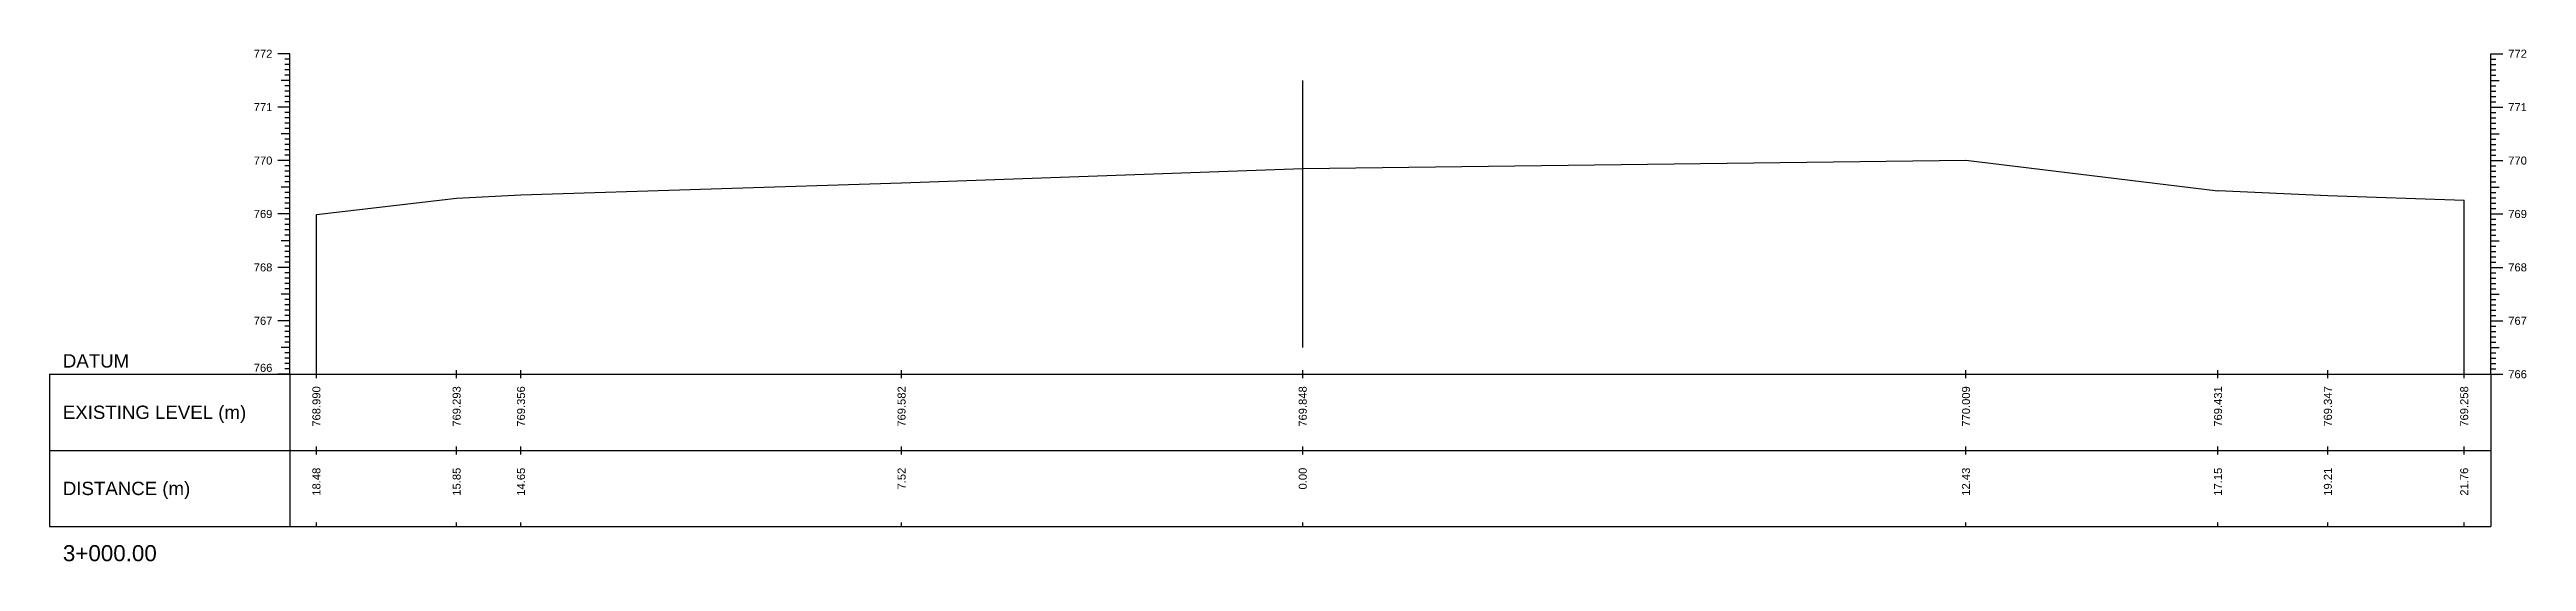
# Model space of a CAD drawing. Header units: millimetres. Extents: x 505 to 14020, y 627 to 6964.
# Drawn here: x 13555.6 to 14019.7, y 5281.1 to 5376.9 of the extents above; entities that cross this region are included whole.
import ezdxf
from ezdxf.enums import TextEntityAlignment as Align

# ---------------------------------------------------------------- set-up
doc = ezdxf.new("R2010")
doc.units = ezdxf.units.MM
for name, color, linetype in [('CL', 4, 'Continuous'), ('CS_Drawing', 7, 'Continuous'), ('GL', 3, 'Continuous')]:
    doc.layers.add(name, color=color, linetype=linetype)
doc.styles.get("Standard").update_dxf_attribs({"font": 'arial.ttf'})

msp = doc.modelspace()

# ---------------------------------------------------------------- texts
at = {"layer": 'CS_Drawing'}
for s, p in [('772', (13597.392, 5376.099)), ('771', (13597.392, 5366.099)), ('770', (13597.392, 5356.099)), ('769', (13597.392, 5346.099)), ('768', (13597.392, 5336.099)), ('767', (13597.392, 5326.099))]:
    msp.add_text(s, height=1.5, dxfattribs=at).set_placement(p, align=Align.MIDDLE_RIGHT)
for s, height, p in [('772', 1.5, (14016.298, 5376.099)), ('771', 1.5, (14016.298, 5366.099)), ('770', 1.5, (14016.298, 5356.099)), ('769', 1.5, (14016.298, 5346.099)), ('768', 1.5, (14016.298, 5336.099)), ('767', 1.5, (14016.298, 5326.099)), ('DATUM', 2.5, (13558.142, 5318.599)), ('766', 1.5, (14016.298, 5316.099)), ('766', 1.5, (14016.298, 5316.099)), ('EXISTING LEVEL (m)', 2.5, (13558.142, 5308.974)), ('DISTANCE (m)', 2.5, (13558.142, 5294.724)), ('3+000.00', 3, (13558.142, 5282.599))]:
    msp.add_text(s, height=height, dxfattribs=at).set_placement(p, align=Align.MIDDLE_LEFT)
msp.add_text('766', height=1.5, dxfattribs=at).set_placement((13597.392, 5316.549), align=Align.RIGHT)
for s, p in [('768.990', (13605.642, 5313.849)), ('769.293', (13631.914, 5313.849)), ('769.356', (13643.97, 5313.849)), ('769.582', (13715.277, 5313.849)), ('769.848', (13790.437, 5313.849)), ('770.009', (13914.699, 5313.849)), ('769.431', (13961.918, 5313.849)), ('769.347', (13982.502, 5313.849)), ('769.258', (14008.048, 5313.849)), ('18.48', (13605.642, 5298.599)), ('15.85', (13631.914, 5298.599)), ('14.65', (13643.97, 5298.599)), ('7.52', (13715.277, 5298.599)), ('0.00', (13790.437, 5298.599)), ('12.43', (13914.699, 5298.599)), ('17.15', (13961.918, 5298.599)), ('19.21', (13982.502, 5298.599)), ('21.76', (14008.048, 5298.599))]:
    msp.add_text(s, height=1.5, rotation=90, dxfattribs=at).set_placement(p, align=Align.MIDDLE_RIGHT)

# ---------------------------------------------------------------- linework, layer by layer
at = {"layer": 'CL', "ltscale": 10}
msp.add_line((13790.442, 5321.099), (13790.442, 5371.099), dxfattribs=at)
at = {"layer": 'CS_Drawing'}
for p, q in [((13600.642, 5376.099), (13598.392, 5376.099)), ((13600.642, 5376.099), (13599.067, 5376.099)), ((13600.642, 5376.099), (13599.742, 5376.099)), ((13600.642, 5375.099), (13599.742, 5375.099)), ((13600.642, 5374.099), (13599.742, 5374.099)), ((13600.642, 5316.099), (13600.642, 5376.099)), ((14013.048, 5376.099), (14015.298, 5376.099)), ((14013.048, 5376.099), (14014.623, 5376.099)), ((14013.048, 5376.099), (14013.948, 5376.099)), ((14013.048, 5316.099), (14013.048, 5376.099)), ((14013.048, 5375.099), (14013.948, 5375.099)), ((14013.048, 5374.099), (14013.948, 5374.099)), ((13600.642, 5371.099), (13599.067, 5371.099)), ((13600.642, 5373.099), (13599.742, 5373.099)), ((13600.642, 5372.099), (13599.742, 5372.099)), ((13600.642, 5371.099), (13599.742, 5371.099)), ((13600.642, 5370.099), (13599.742, 5370.099)), ((14013.048, 5373.099), (14013.948, 5373.099)), ((14013.048, 5372.099), (14013.948, 5372.099)), ((14013.048, 5371.099), (14014.623, 5371.099)), ((14013.048, 5371.099), (14013.948, 5371.099)), ((14013.048, 5370.099), (14013.948, 5370.099)), ((13600.642, 5366.099), (13598.392, 5366.099)), ((13600.642, 5366.099), (13599.067, 5366.099)), ((13600.642, 5369.099), (13599.742, 5369.099)), ((13600.642, 5368.099), (13599.742, 5368.099)), ((13600.642, 5367.099), (13599.742, 5367.099)), ((13600.642, 5366.099), (13599.742, 5366.099)), ((13600.642, 5365.099), (13599.742, 5365.099)), ((14013.048, 5369.099), (14013.948, 5369.099)), ((14013.048, 5368.099), (14013.948, 5368.099)), ((14013.048, 5367.099), (14013.948, 5367.099)), ((14013.048, 5366.099), (14015.298, 5366.099)), ((14013.048, 5366.099), (14014.623, 5366.099)), ((14013.048, 5366.099), (14013.948, 5366.099)), ((14013.048, 5365.099), (14013.948, 5365.099)), ((13600.642, 5361.099), (13599.067, 5361.099)), ((13600.642, 5364.099), (13599.742, 5364.099)), ((13600.642, 5363.099), (13599.742, 5363.099)), ((13600.642, 5362.099), (13599.742, 5362.099)), ((13600.642, 5361.099), (13599.742, 5361.099)), ((13600.642, 5360.099), (13599.742, 5360.099)), ((14013.048, 5364.099), (14013.948, 5364.099)), ((14013.048, 5363.099), (14013.948, 5363.099)), ((14013.048, 5362.099), (14013.948, 5362.099)), ((14013.048, 5361.099), (14014.623, 5361.099)), ((14013.048, 5361.099), (14013.948, 5361.099)), ((14013.048, 5360.099), (14013.948, 5360.099)), ((13600.642, 5356.099), (13598.392, 5356.099)), ((13600.642, 5356.099), (13599.067, 5356.099)), ((13600.642, 5359.099), (13599.742, 5359.099)), ((13600.642, 5358.099), (13599.742, 5358.099)), ((13600.642, 5357.099), (13599.742, 5357.099)), ((13600.642, 5356.099), (13599.742, 5356.099)), ((14013.048, 5359.099), (14013.948, 5359.099)), ((14013.048, 5358.099), (14013.948, 5358.099)), ((14013.048, 5357.099), (14013.948, 5357.099)), ((14013.048, 5356.099), (14015.298, 5356.099)), ((14013.048, 5356.099), (14014.623, 5356.099)), ((14013.048, 5356.099), (14013.948, 5356.099)), ((13600.642, 5351.099), (13599.067, 5351.099)), ((13600.642, 5355.099), (13599.742, 5355.099)), ((13600.642, 5354.099), (13599.742, 5354.099)), ((13600.642, 5353.099), (13599.742, 5353.099)), ((13600.642, 5352.099), (13599.742, 5352.099)), ((13600.642, 5351.099), (13599.742, 5351.099)), ((14013.048, 5355.099), (14013.948, 5355.099)), ((14013.048, 5354.099), (14013.948, 5354.099)), ((14013.048, 5353.099), (14013.948, 5353.099)), ((14013.048, 5352.099), (14013.948, 5352.099)), ((14013.048, 5351.099), (14014.623, 5351.099)), ((14013.048, 5351.099), (14013.948, 5351.099)), ((13600.642, 5346.099), (13598.392, 5346.099)), ((13600.642, 5346.099), (13599.067, 5346.099)), ((13600.642, 5350.099), (13599.742, 5350.099)), ((13600.642, 5349.099), (13599.742, 5349.099)), ((13600.642, 5348.099), (13599.742, 5348.099)), ((13600.642, 5347.099), (13599.742, 5347.099)), ((13600.642, 5346.099), (13599.742, 5346.099)), ((14008.048, 5316.099), (14008.048, 5348.679)), ((14013.048, 5350.099), (14013.948, 5350.099)), ((14013.048, 5349.099), (14013.948, 5349.099)), ((14013.048, 5348.099), (14013.948, 5348.099)), ((14013.048, 5347.099), (14013.948, 5347.099)), ((14013.048, 5346.099), (14015.298, 5346.099)), ((14013.048, 5346.099), (14014.623, 5346.099)), ((14013.048, 5346.099), (14013.948, 5346.099)), ((13600.642, 5345.099), (13599.742, 5345.099)), ((13600.642, 5344.099), (13599.742, 5344.099)), ((13600.642, 5343.099), (13599.742, 5343.099)), ((13600.642, 5342.099), (13599.742, 5342.099)), ((13605.642, 5316.099), (13605.642, 5345.999)), ((14013.048, 5345.099), (14013.948, 5345.099)), ((14013.048, 5344.099), (14013.948, 5344.099)), ((14013.048, 5343.099), (14013.948, 5343.099)), ((14013.048, 5342.099), (14013.948, 5342.099)), ((13600.642, 5341.099), (13599.067, 5341.099)), ((13600.642, 5341.099), (13599.742, 5341.099)), ((13600.642, 5340.099), (13599.742, 5340.099)), ((13600.642, 5339.099), (13599.742, 5339.099)), ((13600.642, 5338.099), (13599.742, 5338.099)), ((13600.642, 5337.099), (13599.742, 5337.099)), ((14013.048, 5341.099), (14014.623, 5341.099)), ((14013.048, 5341.099), (14013.948, 5341.099)), ((14013.048, 5340.099), (14013.948, 5340.099)), ((14013.048, 5339.099), (14013.948, 5339.099)), ((14013.048, 5338.099), (14013.948, 5338.099)), ((14013.048, 5337.099), (14013.948, 5337.099)), ((13600.642, 5336.099), (13598.392, 5336.099)), ((13600.642, 5336.099), (13599.067, 5336.099)), ((13600.642, 5336.099), (13599.742, 5336.099)), ((13600.642, 5335.099), (13599.742, 5335.099)), ((13600.642, 5334.099), (13599.742, 5334.099)), ((13600.642, 5333.099), (13599.742, 5333.099)), ((14013.048, 5336.099), (14015.298, 5336.099)), ((14013.048, 5336.099), (14014.623, 5336.099)), ((14013.048, 5336.099), (14013.948, 5336.099)), ((14013.048, 5335.099), (14013.948, 5335.099)), ((14013.048, 5334.099), (14013.948, 5334.099)), ((14013.048, 5333.099), (14013.948, 5333.099)), ((13600.642, 5331.099), (13599.067, 5331.099)), ((13600.642, 5332.099), (13599.742, 5332.099)), ((13600.642, 5331.099), (13599.742, 5331.099)), ((13600.642, 5330.099), (13599.742, 5330.099)), ((13600.642, 5329.099), (13599.742, 5329.099)), ((13600.642, 5328.099), (13599.742, 5328.099)), ((14013.048, 5332.099), (14013.948, 5332.099)), ((14013.048, 5331.099), (14014.623, 5331.099)), ((14013.048, 5331.099), (14013.948, 5331.099)), ((14013.048, 5330.099), (14013.948, 5330.099)), ((14013.048, 5329.099), (14013.948, 5329.099)), ((14013.048, 5328.099), (14013.948, 5328.099)), ((13600.642, 5326.099), (13598.392, 5326.099)), ((13600.642, 5326.099), (13599.067, 5326.099)), ((13600.642, 5327.099), (13599.742, 5327.099)), ((13600.642, 5326.099), (13599.742, 5326.099)), ((13600.642, 5325.099), (13599.742, 5325.099)), ((13600.642, 5324.099), (13599.742, 5324.099)), ((13600.642, 5323.099), (13599.742, 5323.099)), ((14013.048, 5327.099), (14013.948, 5327.099)), ((14013.048, 5326.099), (14015.298, 5326.099)), ((14013.048, 5326.099), (14014.623, 5326.099)), ((14013.048, 5326.099), (14013.948, 5326.099)), ((14013.048, 5325.099), (14013.948, 5325.099)), ((14013.048, 5324.099), (14013.948, 5324.099)), ((14013.048, 5323.099), (14013.948, 5323.099)), ((13600.642, 5321.099), (13599.067, 5321.099)), ((13600.642, 5322.099), (13599.742, 5322.099)), ((13600.642, 5321.099), (13599.742, 5321.099)), ((13600.642, 5320.099), (13599.742, 5320.099)), ((13600.642, 5319.099), (13599.742, 5319.099)), ((14013.048, 5322.099), (14013.948, 5322.099)), ((14013.048, 5321.099), (14014.623, 5321.099)), ((14013.048, 5321.099), (14013.948, 5321.099)), ((14013.048, 5320.099), (14013.948, 5320.099)), ((14013.048, 5319.099), (14013.948, 5319.099)), ((13555.642, 5316.099), (13600.642, 5316.099)), ((13555.642, 5316.099), (13555.642, 5287.599)), ((13600.642, 5316.099), (13598.392, 5316.099)), ((13600.642, 5316.099), (13599.067, 5316.099)), ((13600.642, 5318.099), (13599.742, 5318.099)), ((13600.642, 5317.099), (13599.742, 5317.099)), ((13600.642, 5316.099), (13599.742, 5316.099)), ((13600.642, 5316.099), (14013.048, 5316.099)), ((13600.642, 5316.099), (13600.642, 5287.599)), ((13605.642, 5315.349), (13605.642, 5316.849)), ((13631.914, 5315.349), (13631.914, 5316.849)), ((13643.97, 5315.349), (13643.97, 5316.849)), ((13715.277, 5315.349), (13715.277, 5316.849)), ((13790.437, 5315.349), (13790.437, 5316.849)), ((13914.699, 5315.349), (13914.699, 5316.849)), ((13961.918, 5315.349), (13961.918, 5316.849)), ((13982.502, 5315.349), (13982.502, 5316.849)), ((14008.048, 5315.349), (14008.048, 5316.849)), ((14013.048, 5318.099), (14013.948, 5318.099)), ((14013.048, 5317.099), (14013.948, 5317.099)), ((14013.048, 5316.099), (14015.298, 5316.099)), ((14013.048, 5316.099), (14014.623, 5316.099)), ((14013.048, 5316.099), (14013.948, 5316.099)), ((14013.048, 5316.099), (14013.048, 5287.599)), ((13555.642, 5301.849), (13600.642, 5301.849)), ((13600.642, 5301.849), (14013.048, 5301.849)), ((13600.642, 5301.849), (14013.048, 5301.849)), ((13605.642, 5301.099), (13605.642, 5302.599)), ((13631.914, 5301.099), (13631.914, 5302.599)), ((13643.97, 5301.099), (13643.97, 5302.599)), ((13715.277, 5301.099), (13715.277, 5302.599)), ((13790.437, 5301.099), (13790.437, 5302.599)), ((13914.699, 5301.099), (13914.699, 5302.599)), ((13961.918, 5301.099), (13961.918, 5302.599)), ((13982.502, 5301.099), (13982.502, 5302.599)), ((14008.048, 5301.099), (14008.048, 5302.599)), ((13555.642, 5287.599), (13600.642, 5287.599)), ((13600.642, 5287.599), (14013.048, 5287.599)), ((13605.642, 5287.599), (13605.642, 5288.349)), ((13631.914, 5287.599), (13631.914, 5288.349)), ((13643.97, 5287.599), (13643.97, 5288.349)), ((13715.277, 5287.599), (13715.277, 5288.349)), ((13790.437, 5287.599), (13790.437, 5288.349)), ((13914.699, 5287.599), (13914.699, 5288.349)), ((13961.918, 5287.599), (13961.918, 5288.349)), ((13982.502, 5287.599), (13982.502, 5288.349)), ((14008.048, 5287.599), (14008.048, 5288.349))]:
    msp.add_line(p, q, dxfattribs=at)
at = {"layer": 'GL'}
msp.add_lwpolyline([(13605.642, 5345.999), (13631.914, 5349.029), (13643.97, 5349.659), (13715.277, 5351.919), (13790.437, 5354.579), (13914.699, 5356.189), (13961.918, 5350.409), (13961.957, 5350.489), (13982.502, 5349.569), (14008.048, 5348.679)], dxfattribs=at)

msp.set_redraw_order([(e.dxf.handle, doc.entitydb.next_handle()) for e in msp.query("TEXT MTEXT ATTDEF DIMENSION ARC_DIMENSION")])  # texts and dimensions are drawn at this point

doc.saveas('drawing.dxf')
